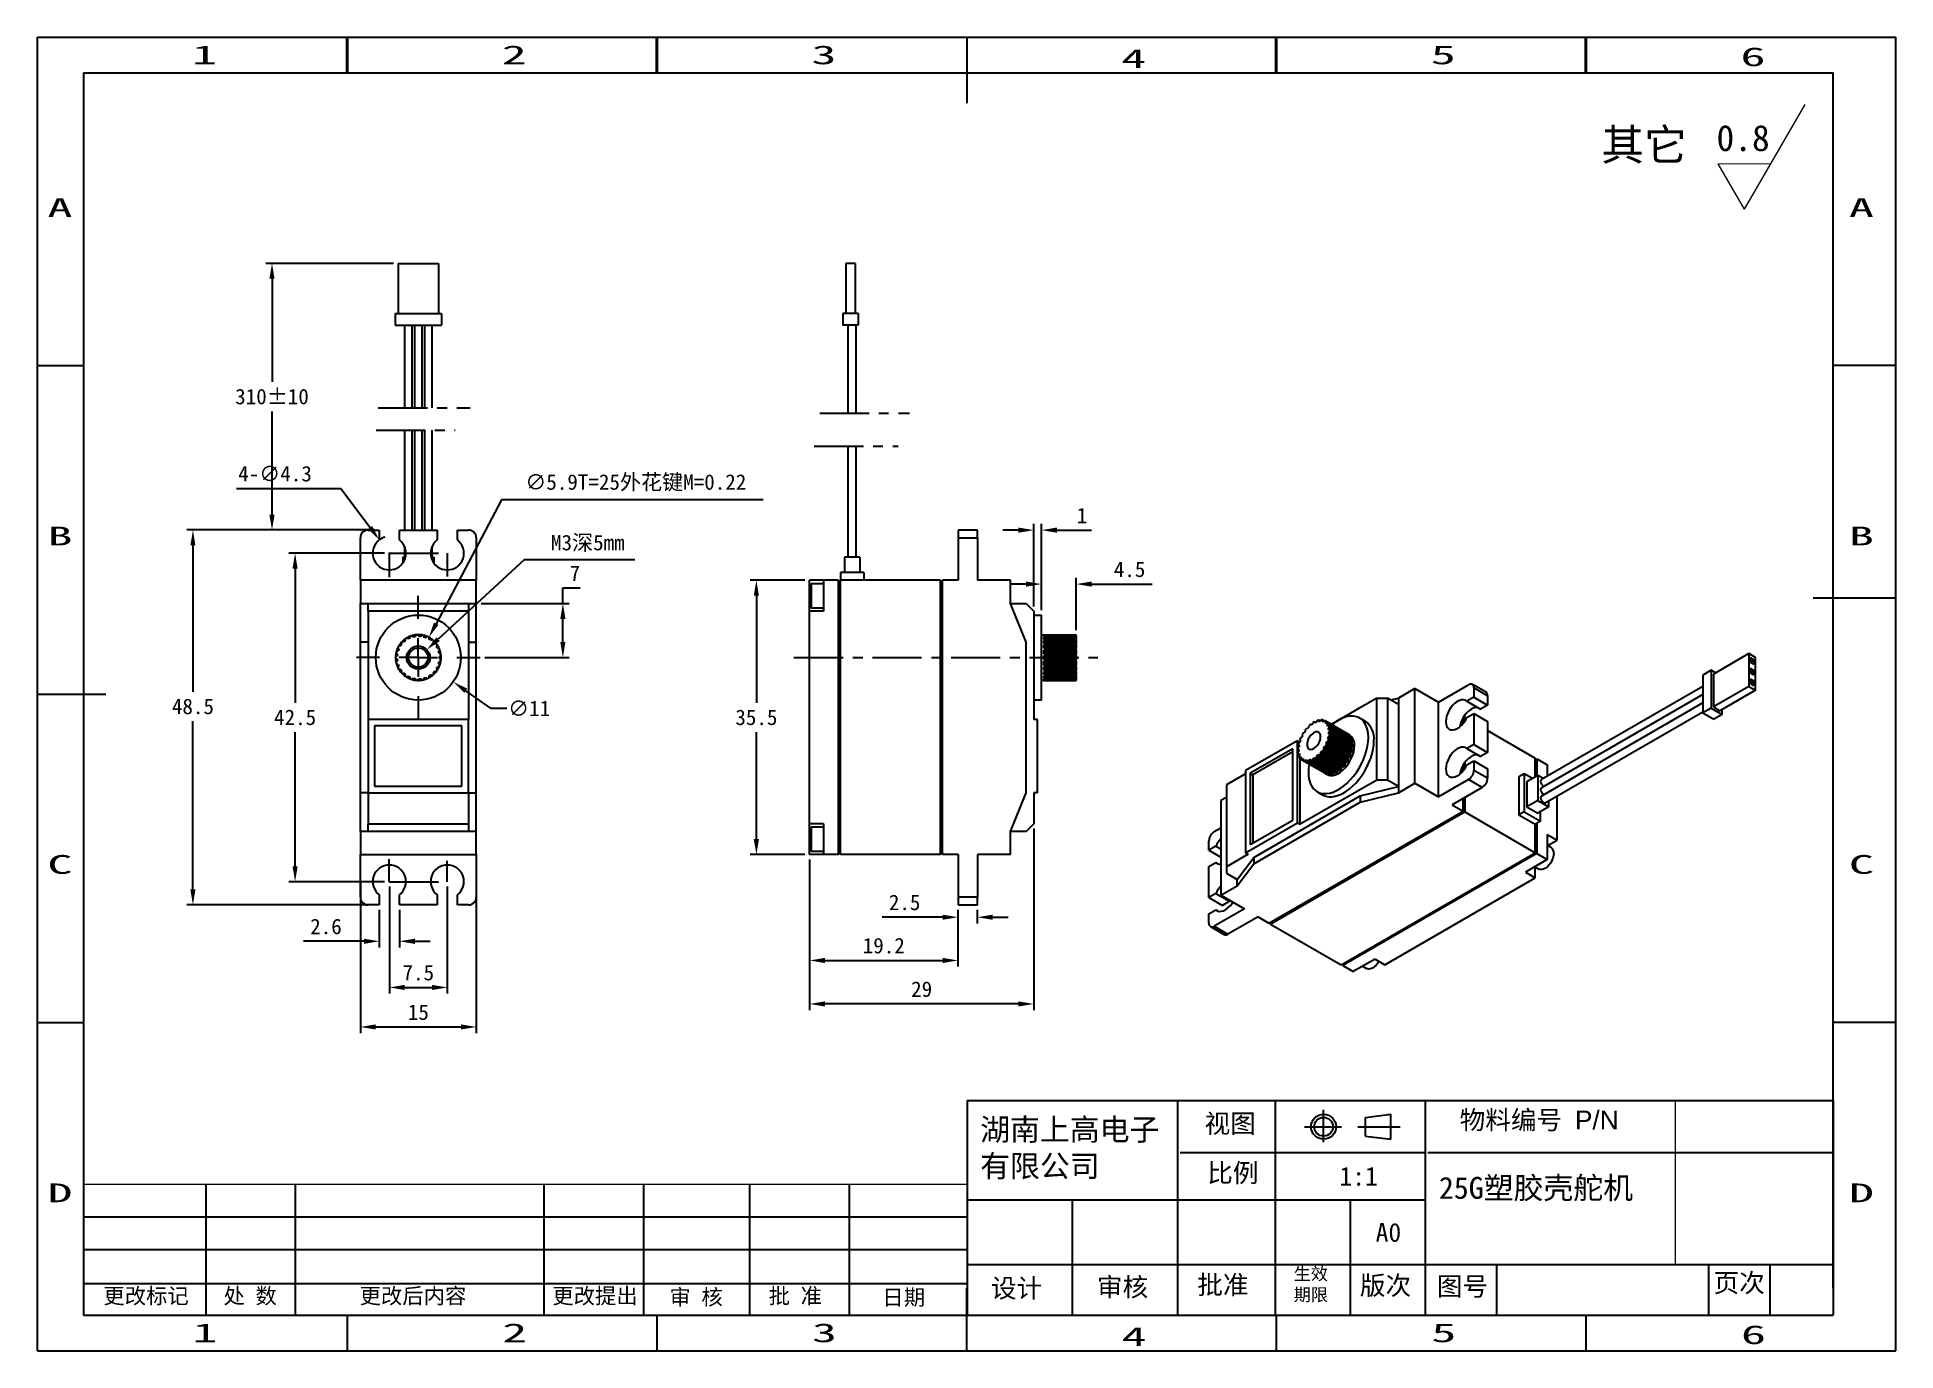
# Model space of a CAD drawing. Header units: millimetres. Extents: x 424 to 665, y 25 to 195.
import ezdxf
from ezdxf.enums import TextEntityAlignment as Align

# ---------------------------------------------------------------- set-up
doc = ezdxf.new("R2010")
doc.units = ezdxf.units.MM
doc.header["$PDSIZE"] = -1
doc.linetypes.add('ACAD_ISO04W100', pattern=[30.5, 24, -3, 0.5, -3])
doc.linetypes.add('CENTER', pattern=[10.16, 6.35, -1.27, 1.27, -1.27])
for name, color, linetype in [('中心线', 6, 'CENTER'), ('图框', 7, 'Continuous'), ('标注', 5, 'Continuous'), ('细实线', 5, 'Continuous')]:
    doc.layers.add(name, color=color, linetype=linetype)
doc.styles.add('style1', font='', dxfattribs={"height": 3.5})
doc.styles.get('style1').set_extended_font_data('FangSong_GB2312')
doc.dimstyles.new('副本 Standard', dxfattribs={"dimtxt": 2, "dimasz": 2, "dimexe": 0.8, "dimexo": 0.625, "dimgap": 0.9, "dimtad": 1, "dimtih": 1, "dimtoh": 1, "dimdsep": 46, "dimtxsty": 'Standard', "dimcen": 0.09, "dimclrd": 5, "dimclre": 5, "dimadec": 3, "dimazin": 2, "dimtfac": 1, "dimtdec": 4, "dimtofl": 0, "dimtmove": 0, "dimatfit": 3, "dimfxl": 0, "dimtolj": 1, "dimtzin": 0, "dimarcsym": 0})

msp = doc.modelspace()

# ---------------------------------------------------------------- texts
at = {"color": 5, "linetype": 'Continuous'}
for s, width, p, p2 in [('1', 3.99672, (444.183, 191.869), (447.421, 191.869)), ('2', 1.99836, (484.246, 191.869), (487.483, 191.869)), ('3', 1.99836, (524.308, 191.869), (527.545, 191.869)), ('4', 1.99836, (564.37, 191.378), (567.607, 191.378)), ('5', 1.99836, (604.432, 191.869), (607.669, 191.869)), ('6', 1.99836, (644.494, 191.623), (647.731, 191.623)), ('A', 1.99836, (425.477, 172.103), (428.714, 172.103)), ('A', 1.99836, (658.517, 172.103), (661.755, 172.103)), ('B', 1.99836, (425.477, 129.613), (428.714, 129.613)), ('B', 1.99836, (658.517, 129.613), (661.755, 129.613)), ('C', 1.99836, (425.477, 87.123), (428.714, 87.123)), ('C', 1.99836, (658.517, 87.123), (661.755, 87.123)), ('D', 1.99836, (425.477, 44.633), (428.714, 44.633)), ('D', 1.99836, (658.517, 44.633), (661.755, 44.633)), ('1', 3.99672, (444.246, 26.528), (447.483, 26.528)), ('2', 1.99836, (484.308, 26.528), (487.545, 26.528)), ('3', 1.99836, (524.37, 26.528), (527.607, 26.528)), ('5', 1.99836, (604.494, 26.528), (607.731, 26.528)), ('4', 1.99836, (564.432, 26.037), (567.669, 26.037)), ('6', 1.99836, (644.556, 26.282), (647.794, 26.282))]:
    msp.add_text(s, height=2.43, dxfattribs=dict(at, width=width)).set_placement(p, p2, align=Align.FIT)
at = {"insert": (626.495, 183.486), "char_height": 4.05, "width": 21.1725, "attachment_point": 1}
msp.add_mtext('{\\fSimSun|b0|i0|c134|p2;其它}', dxfattribs=at)
at = {"color": 0, "lineweight": 13, "attachment_point": 1, "style": 'style1'}
for s, insert, char_height, width in [('{\\fSimSun|b0|i0|c134|p2;视图}', (575.168, 56.045), 2.43, 12.97507), ('{\\fSimSun|b0|i0|c134|p54;物料编号 \\fArial Unicode MS|b0|i0|c0|p34;P/N}', (608.167, 56.499), 2.43, 22.47382), ('比例', (575.507, 49.655), 2.43, 12.97507), ('{\\fSimSun|b0|i0|c134|p2;\\H0.8x;生效\\P期限}', (586.701, 36.186), 2.025, 12.97507), ('更改标记', (432.714, 33.535), 2.025, 18.22758), ('处 数', (448.25, 33.535), 2.025, 18.22758), ('更改后内容', (465.86, 33.535), 2.025, 19.00001), ('更改提出', (490.79, 33.535), 2.025, 16.68272), ('审 核', (505.942, 33.381), 2.025, 12.97507), ('批 准', (518.772, 33.535), 2.025, 12.97507), ('{\\H1.2x;设计}', (547.535, 34.739), 2.025, 12.97507), ('{\\H1.2x;审核}', (561.243, 34.883), 2.025, 12.97507), ('{\\fSimSun|b0|i0|c134|p2;\\H1.2x;批准}', (574.227, 35.176), 2.025, 12.97507), ('{\\H1.2x;版次}', (595.261, 35.088), 2.025, 12.97507), ('{\\fSimSun|b0|i0|c134|p2;图号}', (605.222, 34.97), 2.43, 12.97507), ('{\\fSimSun|b0|i0|c134|p2;\\H1.2x; 页次}', (639.359, 35.429), 2.025, 12.97507), ('日期', (533.487, 33.346), 2.025, 12.97507)]:
    msp.add_mtext(s, dxfattribs=dict(at, insert=insert, char_height=char_height, width=width))
at = {"layer": '标注', "color": 0, "lineweight": 13, "attachment_point": 1}
for s, insert, char_height, width in [('{\\H1.25x;0.8}', (641.391, 184.008), 2.7, 20.9027), ('{\\fSimSun|b0|i0|c134|p2;湖南上高电子 有限公司}', (546.131, 55.464), 2.835, 25.32269), ('{\\fSimSun|b0|i0|c134|p2;1:1}', (592.613, 49.212), 2.43, 14.91289), ('{\\fSimSun|b0|i0|c134|p2;A0}', (597.3, 41.946), 2.43, 10.7352)]:
    msp.add_mtext(s, dxfattribs=dict(at, insert=insert, char_height=char_height, width=width))
at = {"layer": '细实线', "color": 3, "lineweight": 13, "insert": (605.48, 52.64), "char_height": 2.835, "width": 32.03133, "attachment_point": 1}
msp.add_mtext('{\\C0;\\P\\fSimSun|b0|i0|c134|p2;25G塑胶壳舵机}', dxfattribs=at)

# ---------------------------------------------------------------- blocks, each defined once
blk = doc.blocks.new('SW_CENTERMARKSYMBOL_0')
at = {"layer": '图框', "color": 0}
for p, q in [((0, 5), (0, 8)), ((0, 0), (0, 2.5)), ((-5, 0), (-8, 0)), ((0, 0), (-2.5, 0)), ((0, 0), (0, -2.5)), ((0, 0), (2.5, 0)), ((5, 0), (8, 0)), ((0, -5), (0, -8))]:
    blk.add_line(p, q, dxfattribs=at)
blk = doc.blocks.new('*D60')
at = {"layer": 'Defpoints', "color": 0}
for p in [(469.71, 128.61), (457.52, 86.11), (469.71, 86.11)]:
    blk.add_point(p, dxfattribs=at)
at = {"layer": '标注', "color": 5, "lineweight": -2}
for p, q in [((469.08, 128.61), (456.72, 128.61)), ((457.52, 126.61), (457.52, 109.26)), ((457.52, 88.11), (457.52, 105.46)), ((469.08, 86.11), (456.72, 86.11))]:
    blk.add_line(p, q, dxfattribs=at)
at = {"layer": '标注', "color": 5}
for points in [[(457.18, 126.61), (457.85, 126.61), (457.52, 128.61)], [(457.18, 88.11), (457.85, 88.11), (457.52, 86.11)]]:
    blk.add_solid(points, dxfattribs=at)
at = {"layer": '标注', "color": 0, "insert": (457.52, 107.36), "char_height": 2, "attachment_point": 5}
blk.add_mtext('\\A1;42.5', dxfattribs=at)
blk = doc.blocks.new('*D61')
at = {"layer": 'Defpoints', "color": 0}
for p in [(468.41, 131.61), (444.3, 83.11), (468.41, 83.11)]:
    blk.add_point(p, dxfattribs=at)
at = {"layer": '标注', "color": 5, "lineweight": -2}
for p, q in [((467.78, 131.61), (443.5, 131.61)), ((444.3, 129.61), (444.3, 110.67)), ((444.3, 85.11), (444.3, 106.87)), ((467.78, 83.11), (443.5, 83.11))]:
    blk.add_line(p, q, dxfattribs=at)
at = {"layer": '标注', "color": 5}
for points in [[(443.97, 129.61), (444.63, 129.61), (444.3, 131.61)], [(443.97, 85.11), (444.63, 85.11), (444.3, 83.11)]]:
    blk.add_solid(points, dxfattribs=at)
at = {"layer": '标注', "color": 0, "insert": (444.3, 108.77), "char_height": 2, "attachment_point": 5}
blk.add_mtext('\\A1;48.5', dxfattribs=at)
blk = doc.blocks.new('*D62')
at = {"layer": 'Defpoints', "color": 0}
for p in [(469.71, 86.11), (477.21, 86.11), (477.21, 72.43)]:
    blk.add_point(p, dxfattribs=at)
at = {"layer": '标注', "color": 5, "lineweight": -2}
for p, q in [((469.71, 85.48), (469.71, 71.63)), ((477.21, 85.48), (477.21, 71.63)), ((471.71, 72.43), (475.21, 72.43))]:
    blk.add_line(p, q, dxfattribs=at)
at = {"layer": '标注', "color": 5}
for points in [[(471.71, 72.76), (471.71, 72.09), (469.71, 72.43)], [(475.21, 72.76), (475.21, 72.09), (477.21, 72.43)]]:
    blk.add_solid(points, dxfattribs=at)
at = {"layer": '标注', "color": 0, "insert": (473.46, 74.33), "char_height": 2, "attachment_point": 5}
blk.add_mtext('\\A1;7.5', dxfattribs=at)
blk = doc.blocks.new('*D63')
at = {"layer": 'Defpoints', "color": 0}
for p in [(465.96, 86.86), (480.96, 86.86), (480.96, 67.31)]:
    blk.add_point(p, dxfattribs=at)
at = {"layer": '标注', "color": 5, "lineweight": -2}
for p, q in [((465.96, 86.23), (465.96, 66.51)), ((480.96, 86.23), (480.96, 66.51)), ((467.96, 67.31), (478.96, 67.31))]:
    blk.add_line(p, q, dxfattribs=at)
at = {"layer": '标注', "color": 5}
for points in [[(467.96, 67.65), (467.96, 66.98), (465.96, 67.31)], [(478.96, 67.65), (478.96, 66.98), (480.96, 67.31)]]:
    blk.add_solid(points, dxfattribs=at)
at = {"layer": '标注', "color": 0, "insert": (473.46, 69.21), "char_height": 2, "attachment_point": 5}
blk.add_mtext('\\A1;15', dxfattribs=at)
blk = doc.blocks.new('*D64')
at = {"layer": 'Defpoints', "color": 0}
for p in [(468.41, 83.11), (471.01, 83.11), (468.41, 78.4)]:
    blk.add_point(p, dxfattribs=at)
at = {"layer": '标注', "color": 5, "lineweight": -2}
for p, q in [((468.41, 82.48), (468.41, 77.6)), ((471.01, 82.48), (471.01, 77.6)), ((466.41, 78.4), (458.61, 78.4)), ((473.01, 78.4), (475.01, 78.4))]:
    blk.add_line(p, q, dxfattribs=at)
at = {"layer": '标注', "color": 5}
for points in [[(466.41, 78.73), (466.41, 78.06), (468.41, 78.4)], [(473.01, 78.73), (473.01, 78.06), (471.01, 78.4)]]:
    blk.add_solid(points, dxfattribs=at)
at = {"layer": '标注', "color": 0, "insert": (461.51, 80.3), "char_height": 2, "attachment_point": 5}
blk.add_mtext('\\A1;2.6', dxfattribs=at)
blk = doc.blocks.new('*D65')
at = {"layer": 'Defpoints', "color": 0}
for p in [(480.96, 122.11), (492.16, 122.11), (481.46, 115.11)]:
    blk.add_point(p, dxfattribs=at)
at = {"layer": '标注', "color": 5, "lineweight": -2}
for p, q in [((492.16, 122.11), (492.16, 124.11)), ((492.16, 124.11), (494.39, 124.11)), ((481.58, 122.11), (492.96, 122.11)), ((492.16, 117.11), (492.16, 120.11)), ((482.08, 115.11), (492.96, 115.11))]:
    blk.add_line(p, q, dxfattribs=at)
at = {"layer": '标注', "color": 5}
for points in [[(491.82, 120.11), (492.49, 120.11), (492.16, 122.11)], [(491.82, 117.11), (492.49, 117.11), (492.16, 115.11)]]:
    blk.add_solid(points, dxfattribs=at)
at = {"layer": '标注', "color": 0, "insert": (493.72, 126.01), "char_height": 2, "attachment_point": 5}
blk.add_mtext('\\A1;7', dxfattribs=at)
blk = doc.blocks.new('*D66')
at = {"layer": 'Defpoints', "color": 0}
for p in [(524.07, 125.11), (517.19, 89.61), (524.07, 89.61)]:
    blk.add_point(p, dxfattribs=at)
at = {"layer": '标注', "color": 5, "lineweight": -2}
for p, q in [((523.45, 125.11), (516.39, 125.11)), ((517.19, 123.11), (517.19, 109.26)), ((517.19, 91.61), (517.19, 105.46)), ((523.45, 89.61), (516.39, 89.61))]:
    blk.add_line(p, q, dxfattribs=at)
at = {"layer": '标注', "color": 5}
for points in [[(516.85, 123.11), (517.52, 123.11), (517.19, 125.11)], [(516.85, 91.61), (517.52, 91.61), (517.19, 89.61)]]:
    blk.add_solid(points, dxfattribs=at)
at = {"layer": '标注', "color": 0, "insert": (517.19, 107.36), "char_height": 2, "attachment_point": 5}
blk.add_mtext('\\A1;35.5', dxfattribs=at)
blk = doc.blocks.new('*D67')
at = {"layer": 'Defpoints', "color": 0}
for p in [(524.07, 89.61), (543.27, 83.11), (543.27, 75.92)]:
    blk.add_point(p, dxfattribs=at)
at = {"layer": '标注', "color": 5, "lineweight": -2}
for p, q in [((524.07, 88.98), (524.07, 75.12)), ((543.27, 82.48), (543.27, 75.12)), ((526.07, 75.92), (541.27, 75.92))]:
    blk.add_line(p, q, dxfattribs=at)
at = {"layer": '标注', "color": 5}
for points in [[(526.07, 76.25), (526.07, 75.58), (524.07, 75.92)], [(541.27, 76.25), (541.27, 75.58), (543.27, 75.92)]]:
    blk.add_solid(points, dxfattribs=at)
at = {"layer": '标注', "color": 0, "insert": (533.67, 77.82), "char_height": 2, "attachment_point": 5}
blk.add_mtext('\\A1;19.2', dxfattribs=at)
blk = doc.blocks.new('*D68')
at = {"layer": 'Defpoints', "color": 0}
for p in [(553.07, 93.61), (524.07, 89.61), (524.07, 70.29)]:
    blk.add_point(p, dxfattribs=at)
at = {"layer": '标注', "color": 5, "lineweight": -2}
for p, q in [((553.07, 92.98), (553.07, 69.49)), ((524.07, 88.98), (524.07, 69.49)), ((551.07, 70.29), (526.07, 70.29))]:
    blk.add_line(p, q, dxfattribs=at)
at = {"layer": '标注', "color": 5}
for points in [[(526.07, 70.62), (526.07, 69.96), (524.07, 70.29)], [(551.07, 70.62), (551.07, 69.96), (553.07, 70.29)]]:
    blk.add_solid(points, dxfattribs=at)
at = {"layer": '标注', "color": 0, "insert": (538.57, 72.19), "char_height": 2, "attachment_point": 5}
blk.add_mtext('\\A1;29', dxfattribs=at)
blk = doc.blocks.new('*D69')
at = {"layer": 'Defpoints', "color": 0}
for p in [(554.07, 131.59), (553.07, 121.11), (554.07, 120.61)]:
    blk.add_point(p, dxfattribs=at)
at = {"layer": '标注', "color": 5, "lineweight": -2}
for p, q in [((553.07, 121.73), (553.07, 132.39)), ((554.07, 121.23), (554.07, 132.39)), ((551.07, 131.59), (549.07, 131.59)), ((556.07, 131.59), (560.54, 131.59))]:
    blk.add_line(p, q, dxfattribs=at)
at = {"layer": '标注', "color": 5}
for points in [[(551.07, 131.93), (551.07, 131.26), (553.07, 131.59)], [(556.07, 131.93), (556.07, 131.26), (554.07, 131.59)]]:
    blk.add_solid(points, dxfattribs=at)
at = {"layer": '标注', "color": 0, "insert": (559.31, 133.49), "char_height": 2, "attachment_point": 5}
blk.add_mtext('\\A1;1', dxfattribs=at)
blk = doc.blocks.new('*D70')
at = {"layer": 'Defpoints', "color": 0}
for p in [(558.57, 124.61), (554.07, 120.61), (558.57, 118.04)]:
    blk.add_point(p, dxfattribs=at)
at = {"layer": '标注', "color": 5, "lineweight": -2}
for p, q in [((554.07, 121.23), (554.07, 125.41)), ((558.57, 118.67), (558.57, 125.41)), ((552.07, 124.61), (550.07, 124.61)), ((560.57, 124.61), (568.37, 124.61))]:
    blk.add_line(p, q, dxfattribs=at)
at = {"layer": '标注', "color": 5}
for points in [[(552.07, 124.95), (552.07, 124.28), (554.07, 124.61)], [(560.57, 124.95), (560.57, 124.28), (558.57, 124.61)]]:
    blk.add_solid(points, dxfattribs=at)
at = {"layer": '标注', "color": 0, "insert": (565.47, 126.51), "char_height": 2, "attachment_point": 5}
blk.add_mtext('\\A1;4.5', dxfattribs=at)
blk = doc.blocks.new('*D71')
at = {"layer": 'Defpoints', "color": 0}
for p in [(470.86, 166.11), (454.53, 131.61), (468.41, 131.61)]:
    blk.add_point(p, dxfattribs=at)
at = {"layer": '标注', "color": 5, "lineweight": -2}
for p, q in [((470.23, 166.11), (453.73, 166.11)), ((454.53, 164.11), (454.53, 150.76)), ((454.53, 133.61), (454.53, 146.96)), ((467.78, 131.61), (453.73, 131.61))]:
    blk.add_line(p, q, dxfattribs=at)
at = {"layer": '标注', "color": 5}
for points in [[(454.19, 164.11), (454.86, 164.11), (454.53, 166.11)], [(454.19, 133.61), (454.86, 133.61), (454.53, 131.61)]]:
    blk.add_solid(points, dxfattribs=at)
at = {"layer": '标注', "color": 0, "insert": (454.53, 148.86), "char_height": 2, "attachment_point": 5}
blk.add_mtext('\\A1;310%%P10', dxfattribs=at)
blk = doc.blocks.new('*D72')
at = {"layer": 'Defpoints', "color": 0}
for p in [(468.42, 130.33), (470.99, 126.89)]:
    blk.add_point(p, dxfattribs=at)
at = {"layer": '标注', "color": 5, "lineweight": -2}
for p, q in [((449.92, 136.98), (463.44, 136.98)), ((463.44, 136.98), (467.22, 131.93)), ((469.62, 128.61), (469.8, 128.61)), ((469.71, 128.52), (469.71, 128.7))]:
    blk.add_line(p, q, dxfattribs=at)
blk.add_arc((469.71, 128.61), 2.15, 105.4729, 127.2037, dxfattribs=at)
at = {"layer": '标注', "color": 5}
blk.add_solid([(467.49, 132.13), (466.95, 131.73), (468.42, 130.33)], dxfattribs=at)
at = {"layer": '标注', "color": 0, "insert": (454.92, 138.88), "char_height": 2, "attachment_point": 5}
blk.add_mtext('\\A1;4-∅4.3', dxfattribs=at)
blk = doc.blocks.new('*D73')
at = {"layer": 'Defpoints', "color": 0}
for p in [(474.83, 117.72), (472.08, 112.5)]:
    blk.add_point(p, dxfattribs=at)
at = {"layer": '标注', "color": 5, "lineweight": -2}
for p, q in [((484.23, 135.5), (475.77, 119.48)), ((518.05, 135.5), (484.23, 135.5)), ((473.37, 115.11), (473.55, 115.11)), ((473.46, 115.02), (473.46, 115.2))]:
    blk.add_line(p, q, dxfattribs=at)
at = {"layer": '标注', "color": 5}
blk.add_solid([(475.47, 119.64), (476.06, 119.33), (474.83, 117.72)], dxfattribs=at)
at = {"layer": '标注', "color": 0, "insert": (501.59, 137.7), "char_height": 2, "attachment_point": 5}
blk.add_mtext('\\A1;∅5.9T=25{\\fSimSun|b0|i0|c134|p2;外花键}M=0.22', dxfattribs=at)
blk = doc.blocks.new('*D74')
at = {"layer": 'Defpoints', "color": 0}
for p in [(474.56, 116.12), (472.35, 114.09)]:
    blk.add_point(p, dxfattribs=at)
at = {"layer": '标注', "color": 5, "lineweight": -2}
for p, q in [((487.15, 127.75), (476.03, 117.48)), ((501.48, 127.75), (487.15, 127.75)), ((473.37, 115.11), (473.55, 115.11)), ((473.46, 115.02), (473.46, 115.2))]:
    blk.add_line(p, q, dxfattribs=at)
at = {"layer": '标注', "color": 5}
blk.add_solid([(475.8, 117.73), (476.25, 117.24), (474.56, 116.12)], dxfattribs=at)
at = {"layer": '标注', "color": 0, "insert": (495.39, 129.88), "char_height": 2, "attachment_point": 5}
blk.add_mtext('\\A1;M3{\\fSimSun|b0|i0|c134|p2;深}5mm', dxfattribs=at)
blk = doc.blocks.new('*D75')
at = {"layer": 'Defpoints', "color": 0}
for p in [(543.27, 83.11), (545.77, 83.11), (543.27, 81.51)]:
    blk.add_point(p, dxfattribs=at)
at = {"layer": '标注', "color": 5, "lineweight": -2}
for p, q in [((543.27, 82.48), (543.27, 80.71)), ((545.77, 82.48), (545.77, 80.71)), ((541.27, 81.51), (533.47, 81.51)), ((547.77, 81.51), (549.77, 81.51))]:
    blk.add_line(p, q, dxfattribs=at)
at = {"layer": '标注', "color": 5}
for points in [[(541.27, 81.84), (541.27, 81.18), (543.27, 81.51)], [(547.77, 81.84), (547.77, 81.18), (545.77, 81.51)]]:
    blk.add_solid(points, dxfattribs=at)
at = {"layer": '标注', "color": 0, "insert": (536.37, 83.41), "char_height": 2, "attachment_point": 5}
blk.add_mtext('\\A1;2.5', dxfattribs=at)
blk = doc.blocks.new('*D76')
at = {"layer": 'Defpoints', "color": 0}
for p in [(468.95, 118.25), (477.97, 111.96)]:
    blk.add_point(p, dxfattribs=at)
at = {"layer": '标注', "color": 5, "lineweight": -2}
for p, q in [((473.37, 115.11), (473.55, 115.11)), ((473.46, 115.02), (473.46, 115.2)), ((482.89, 108.53), (479.61, 110.82)), ((484.89, 108.53), (482.89, 108.53))]:
    blk.add_line(p, q, dxfattribs=at)
at = {"layer": '标注', "color": 5}
blk.add_solid([(479.8, 111.09), (479.42, 110.54), (477.97, 111.96)], dxfattribs=at)
at = {"layer": '标注', "color": 0, "insert": (487.79, 108.53), "char_height": 2, "attachment_point": 5}
blk.add_mtext('\\A1;∅11', dxfattribs=at)

# ---------------------------------------------------------------- dimensions: what is measured, and where the dimension line sits
at = {"layer": '标注', "color": 0}
dim = msp.add_linear_dim(base=(454.528, 131.607), p1=(470.857, 166.107), p2=(468.407, 131.607), angle=90, text='310%%P10', dimstyle='副本 Standard', dxfattribs=at)
dim.commit()
dim.dimension.update_dxf_attribs({"geometry": '*D71', "text_midpoint": (454.528, 148.857)})
for p1, p2, text, picture, middle in [((470.995, 126.886), (468.419, 130.329), '4-<>', '*D72', (454.919, 136.983)), ((472.079, 112.499), (474.835, 117.716), '<>T=25{\\fSimSun|b0|i0|c134|p2;外花键}M=0.22', '*D73', (501.589, 135.503)), ((472.355, 114.09), (474.559, 116.125), 'M3{\\fSimSun|b0|i0|c134|p2;深}5mm', '*D74', (495.386, 127.748))]:
    dim = msp.add_diameter_dim_2p(p1=p1, p2=p2, text=text, dimstyle='副本 Standard', dxfattribs=at)
    dim.commit()
    dim.dimension.update_dxf_attribs({"geometry": picture, "text_midpoint": middle, "dimtype": 163})
for base, p1, p2, picture, middle in [((554.073, 131.593), (553.073, 121.107), (554.073, 120.607), '*D69', (559.306, 131.593)), ((558.573, 124.614), (554.073, 120.607), (558.573, 118.041), '*D70', (565.473, 124.614)), ((524.073, 70.291), (553.073, 93.607), (524.073, 89.607), '*D68', (538.573, 70.291)), ((480.957, 67.314), (465.957, 86.857), (480.957, 86.857), '*D63', (473.457, 67.314)), ((477.207, 72.428), (469.707, 86.107), (477.207, 86.107), '*D62', (473.457, 72.428))]:
    dim = msp.add_linear_dim(base=base, p1=p1, p2=p2, dimstyle='副本 Standard', dxfattribs=at)
    dim.commit()
    dim.dimension.update_dxf_attribs({"geometry": picture, "text_midpoint": middle, "dimtype": 160})
for base, p1, p2, picture, middle in [((444.3, 83.107), (468.407, 131.607), (468.407, 83.107), '*D61', (444.3, 108.768)), ((457.517, 86.107), (469.707, 128.607), (469.707, 86.107), '*D60', (457.517, 107.357)), ((517.186, 89.607), (524.073, 125.107), (524.073, 89.607), '*D66', (517.186, 107.357))]:
    dim = msp.add_linear_dim(base=base, p1=p1, p2=p2, angle=90, dimstyle='副本 Standard', dxfattribs=at)
    dim.commit()
    dim.dimension.update_dxf_attribs({"geometry": picture, "text_midpoint": middle, "dimtype": 160})
dim = msp.add_linear_dim(base=(492.157, 122.107), p1=(481.457, 115.107), p2=(480.957, 122.107), angle=90, dimstyle='副本 Standard', dxfattribs=at)
dim.commit()
dim.dimension.update_dxf_attribs({"geometry": '*D65', "text_midpoint": (493.723, 126.007)})
dim = msp.add_diameter_dim_2p(p1=(468.947, 118.255), p2=(477.967, 111.96), dimstyle='副本 Standard', dxfattribs=at)
dim.commit()
dim.dimension.update_dxf_attribs({"geometry": '*D76', "text_midpoint": (487.788, 108.526)})
for base, p1, p2, picture, middle in [((543.273, 75.916), (524.073, 89.607), (543.273, 83.107), '*D67', (533.673, 77.816)), ((543.273, 81.509), (545.773, 83.107), (543.273, 83.107), '*D75', (536.373, 83.409)), ((468.407, 78.396), (471.007, 83.107), (468.407, 83.107), '*D64', (461.507, 80.296))]:
    dim = msp.add_linear_dim(base=base, p1=p1, p2=p2, dimstyle='副本 Standard', dxfattribs=at)
    dim.commit()
    dim.dimension.update_dxf_attribs({"geometry": picture, "text_midpoint": middle})

# ---------------------------------------------------------------- linework, layer by layer
at = {"color": 5, "linetype": 'Continuous'}
for p, q in [((424.214, 25.411), (424.214, 195.371)), ((424.214, 195.371), (664.587, 195.371)), ((464.215, 190.752), (464.215, 195.371)), ((464.277, 195.371), (464.277, 190.752)), ((504.277, 190.752), (504.277, 195.371)), ((504.339, 195.371), (504.339, 190.752)), ((544.401, 195.371), (544.401, 186.837)), ((584.401, 190.752), (584.401, 195.371)), ((584.463, 195.371), (584.463, 190.752)), ((624.463, 190.752), (624.463, 195.371)), ((624.525, 195.371), (624.525, 190.752)), ((664.587, 25.411), (664.587, 195.371)), ((424.152, 190.752), (424.214, 190.752)), ((424.214, 152.881), (430.143, 152.881)), ((664.587, 152.881), (656.494, 152.881)), ((664.587, 122.771), (653.913, 122.771)), ((424.214, 110.391), (433.02, 110.391)), ((424.214, 67.901), (430.143, 67.901)), ((664.587, 67.901), (656.494, 67.901)), ((544.463, 57.784), (579.255, 57.784)), ((571.657, 57.784), (571.657, 30.031)), ((579.255, 57.784), (656.494, 57.784)), ((584.282, 57.784), (584.282, 30.031)), ((603.706, 57.784), (603.706, 52.566)), ((603.706, 52.928), (603.706, 43.384)), ((571.999, 51.071), (603.706, 51.071)), ((604.049, 51.071), (656.494, 51.071)), ((445.95, 46.958), (445.95, 30.031)), ((457.532, 46.958), (457.532, 30.031)), ((489.697, 46.958), (489.697, 30.031)), ((502.575, 46.958), (502.575, 30.031)), ((516.318, 46.958), (516.318, 30.031)), ((529.196, 46.958), (529.196, 30.031)), ((544.463, 44.961), (603.706, 44.961)), ((558.06, 44.961), (558.06, 30.031)), ((593.994, 44.961), (593.994, 30.031)), ((603.706, 43.384), (603.706, 30.031)), ((430.042, 42.759), (544.363, 42.759)), ((430.042, 38.516), (544.363, 38.516)), ((544.463, 36.601), (656.494, 36.601)), ((612.91, 36.601), (612.91, 30.031)), ((640.356, 36.601), (640.356, 30.031)), ((648.29, 36.601), (648.29, 30.031)), ((430.143, 34.119), (544.363, 34.119)), ((544.401, 25.411), (544.401, 33.504)), ((464.277, 25.411), (464.277, 30.031)), ((504.339, 25.411), (504.339, 30.031)), ((584.463, 25.411), (584.463, 30.031)), ((624.525, 25.411), (624.525, 30.031)), ((424.214, 25.411), (664.587, 25.411))]:
    msp.add_line(p, q, dxfattribs=at)
at = {"color": 7, "linetype": 'Continuous'}
for p, q in [((430.143, 190.752), (430.143, 30.031)), ((430.143, 190.752), (656.494, 190.752)), ((656.494, 33.504), (656.494, 190.752)), ((544.463, 57.784), (544.463, 30.031)), ((656.494, 57.784), (656.494, 30.031)), ((656.494, 57.784), (656.494, 30.031)), ((595.991, 55.62), (599.242, 56.017)), ((595.991, 55.62), (599.242, 56.017)), ((595.991, 53.192), (595.991, 55.62)), ((599.242, 52.787), (599.242, 56.017)), ((595.991, 53.192), (599.242, 52.787)), ((430.143, 30.031), (656.494, 30.031))]:
    msp.add_line(p, q, dxfattribs=at)
at = {"color": 7, "linetype": 'Continuous', "lineweight": 25}
for p, q in [((470.857, 166.107), (470.857, 159.607)), ((470.857, 166.107), (476.057, 166.107)), ((476.057, 166.107), (476.057, 159.607)), ((529.973, 166.107), (528.773, 166.107)), ((528.773, 166.107), (528.773, 159.607)), ((529.973, 166.107), (529.973, 159.607)), ((470.457, 159.607), (470.457, 158.107)), ((470.457, 159.607), (476.457, 159.607)), ((476.457, 159.607), (476.457, 158.107)), ((530.373, 159.607), (528.373, 159.607)), ((528.373, 159.607), (528.373, 158.107)), ((530.373, 159.607), (530.373, 158.107)), ((470.457, 158.107), (476.457, 158.107)), ((471.657, 158.107), (471.657, 147.436)), ((472.657, 147.436), (472.657, 158.107)), ((472.957, 158.107), (472.957, 147.436)), ((473.957, 147.436), (473.957, 158.107)), ((474.257, 158.107), (474.257, 147.436)), ((475.257, 147.436), (475.257, 158.107)), ((530.373, 158.107), (528.373, 158.107)), ((529.073, 146.704), (529.073, 158.107)), ((530.073, 158.107), (530.073, 146.704)), ((471.657, 144.509), (471.657, 131.607)), ((472.657, 131.607), (472.657, 144.509)), ((472.957, 144.509), (472.957, 131.607)), ((473.957, 131.607), (473.957, 144.509)), ((474.257, 144.509), (474.257, 131.607)), ((475.257, 131.607), (475.257, 144.509)), ((529.073, 128.107), (529.073, 142.459)), ((530.073, 142.459), (530.073, 128.107)), ((465.957, 125.107), (465.957, 130.607)), ((466.957, 131.607), (468.407, 131.607)), ((468.407, 131.607), (468.407, 130.32)), ((471.007, 131.607), (475.907, 131.607)), ((471.007, 130.32), (471.007, 131.607)), ((475.907, 131.607), (475.907, 130.32)), ((478.507, 130.32), (478.507, 131.607)), ((478.507, 131.607), (479.957, 131.607)), ((480.957, 130.607), (480.957, 125.107)), ((545.773, 131.607), (543.273, 131.607)), ((543.273, 131.607), (543.273, 130.607)), ((543.273, 130.607), (545.773, 130.607)), ((543.273, 130.607), (543.273, 125.107)), ((545.773, 130.607), (545.773, 131.607)), ((545.773, 130.607), (545.773, 125.107)), ((471.457, 128.107), (471.457, 127.358)), ((471.457, 128.107), (471.798, 128.107)), ((471.657, 129.513), (471.657, 128.107)), ((475.116, 128.107), (475.457, 128.107)), ((475.257, 128.107), (475.257, 129.513)), ((475.457, 128.107), (475.457, 127.358)), ((528.573, 128.107), (528.573, 126.107)), ((530.573, 128.107), (528.573, 128.107)), ((530.573, 128.107), (530.573, 126.107)), ((480.957, 125.107), (465.957, 125.107)), ((465.957, 125.107), (465.957, 122.107)), ((480.957, 122.107), (480.957, 125.107)), ((525.873, 125.107), (524.073, 125.107)), ((524.073, 123.107), (524.073, 125.107)), ((525.873, 125.107), (525.873, 121.107)), ((527.773, 125.107), (525.873, 125.107)), ((527.773, 125.107), (527.773, 89.607)), ((528.073, 124.807), (527.773, 125.107)), ((531.073, 126.107), (528.073, 126.107)), ((528.073, 126.107), (528.073, 125.107)), ((528.073, 89.607), (528.073, 125.107)), ((540.973, 125.107), (528.073, 125.107)), ((531.073, 126.107), (531.073, 125.107)), ((540.973, 125.107), (540.973, 89.607)), ((541.273, 124.807), (540.973, 125.107)), ((543.273, 125.107), (541.273, 125.107)), ((541.273, 89.607), (541.273, 125.107)), ((550.073, 125.107), (545.773, 125.107)), ((550.073, 122.107), (550.073, 125.107)), ((524.073, 121.107), (524.073, 123.107)), ((524.273, 124.707), (525.873, 124.707)), ((524.273, 124.707), (524.273, 121.507)), ((465.957, 122.107), (466.957, 122.107)), ((465.957, 117.107), (465.957, 122.107)), ((466.957, 122.107), (479.957, 122.107)), ((466.957, 121.107), (466.957, 122.107)), ((479.957, 121.107), (466.957, 121.107)), ((466.957, 121.107), (466.957, 107.107)), ((479.957, 122.107), (479.957, 121.107)), ((479.957, 122.107), (480.957, 122.107)), ((479.957, 121.107), (479.957, 107.107)), ((480.957, 117.107), (480.957, 122.107)), ((525.873, 121.107), (524.073, 121.107)), ((524.073, 93.607), (524.073, 121.107)), ((525.873, 121.507), (524.273, 121.507)), ((552.073, 117.107), (550.073, 122.107)), ((550.073, 122.107), (552.073, 122.107)), ((552.073, 122.107), (553.073, 121.107)), ((553.073, 121.107), (553.073, 107.107)), ((553.073, 120.607), (554.073, 120.607)), ((554.073, 109.607), (554.073, 120.607)), ((472.41, 117.65), (472.432, 117.873)), ((472.66, 117.948), (472.809, 117.78)), ((473.075, 117.831), (473.152, 118.041)), ((473.392, 118.057), (473.494, 117.857)), ((473.764, 117.84), (473.891, 118.025)), ((474.127, 117.98), (474.177, 117.761)), ((474.434, 117.678), (474.603, 117.825)), ((554.073, 118.057), (554.373, 118.057)), ((554.373, 118.025), (554.373, 118.057)), ((554.373, 118.057), (558.573, 118.057)), ((554.373, 118.025), (558.573, 118.025)), ((554.373, 117.825), (554.373, 117.98)), ((554.373, 117.98), (558.573, 117.98)), ((554.373, 117.825), (558.573, 117.825)), ((558.573, 118.057), (558.573, 118.025)), ((558.573, 117.98), (558.573, 118.025)), ((558.573, 117.98), (558.573, 117.825)), ((558.573, 117.723), (558.573, 117.825)), ((466.957, 117.107), (465.957, 117.107)), ((465.957, 97.607), (465.957, 117.107)), ((470.749, 115.586), (470.572, 115.724)), ((470.632, 115.957), (470.853, 115.993)), ((470.953, 116.244), (470.816, 116.422)), ((470.932, 116.632), (471.155, 116.612)), ((471.314, 116.831), (471.226, 117.038)), ((471.39, 117.212), (471.602, 117.137)), ((471.81, 117.31), (471.776, 117.532)), ((471.979, 117.66), (472.165, 117.535)), ((474.82, 117.723), (474.814, 117.499)), ((475.043, 117.354), (475.243, 117.455)), ((475.428, 117.302), (475.366, 117.086)), ((475.552, 116.889), (475.771, 116.937)), ((475.912, 116.743), (475.799, 116.549)), ((475.929, 116.312), (476.153, 116.304)), ((476.242, 116.081), (476.084, 115.921)), ((476.151, 115.659), (476.366, 115.596)), ((479.957, 117.107), (480.957, 117.107)), ((480.957, 97.607), (480.957, 117.107)), ((552.073, 97.607), (552.073, 117.107)), ((554.373, 117.455), (554.373, 117.723)), ((554.373, 117.723), (558.573, 117.723)), ((554.373, 117.499), (558.573, 117.499)), ((554.373, 117.455), (558.573, 117.455)), ((554.373, 116.937), (554.373, 117.302)), ((554.373, 117.302), (558.573, 117.302)), ((554.373, 117.086), (558.573, 117.086)), ((554.373, 116.937), (558.573, 116.937)), ((554.373, 116.304), (554.373, 116.743)), ((554.373, 116.743), (558.573, 116.743)), ((554.373, 116.549), (558.573, 116.549)), ((554.373, 116.312), (558.573, 116.312)), ((554.373, 116.304), (558.573, 116.304)), ((554.373, 115.596), (554.373, 116.081)), ((554.373, 116.081), (558.573, 116.081)), ((554.373, 115.921), (558.573, 115.921)), ((554.373, 115.659), (558.573, 115.659)), ((554.373, 115.596), (558.573, 115.596)), ((558.573, 117.723), (558.573, 117.499)), ((558.573, 117.499), (558.573, 117.455)), ((558.573, 117.302), (558.573, 117.455)), ((558.573, 117.302), (558.573, 117.086)), ((558.573, 117.086), (558.573, 116.937)), ((558.573, 116.743), (558.573, 116.937)), ((558.573, 116.743), (558.573, 116.549)), ((558.573, 116.549), (558.573, 116.312)), ((558.573, 116.312), (558.573, 116.304)), ((558.573, 116.081), (558.573, 116.304)), ((558.573, 116.081), (558.573, 115.921)), ((558.573, 115.921), (558.573, 115.659)), ((558.573, 115.659), (558.573, 115.596)), ((558.573, 115.358), (558.573, 115.596)), ((645.583, 115.619), (640.987, 112.966)), ((645.583, 115.619), (645.583, 111.373)), ((646.432, 115.129), (645.583, 115.619)), ((470.509, 115.227), (470.715, 115.317)), ((470.715, 114.897), (470.509, 114.987)), ((470.572, 114.49), (470.749, 114.629)), ((470.853, 114.222), (470.632, 114.258)), ((470.816, 113.792), (470.953, 113.97)), ((471.155, 113.602), (470.932, 113.582)), ((471.226, 113.177), (471.314, 113.383)), ((471.602, 113.077), (471.39, 113.002)), ((475.366, 113.128), (475.428, 112.913)), ((475.771, 113.278), (475.552, 113.326)), ((475.799, 113.665), (475.912, 113.472)), ((476.153, 113.911), (475.929, 113.903)), ((476.084, 114.293), (476.242, 114.134)), ((476.366, 114.619), (476.151, 114.555)), ((476.396, 115.358), (476.204, 115.243)), ((476.204, 114.972), (476.396, 114.857)), ((554.373, 114.857), (554.373, 115.358)), ((554.373, 115.358), (558.573, 115.358)), ((554.373, 115.243), (558.573, 115.243)), ((554.373, 114.972), (558.573, 114.972)), ((554.373, 114.857), (558.573, 114.857)), ((554.373, 114.134), (554.373, 114.619)), ((554.373, 114.619), (558.573, 114.619)), ((554.373, 114.555), (558.573, 114.555)), ((554.373, 114.293), (558.573, 114.293)), ((554.373, 114.134), (558.573, 114.134)), ((554.373, 113.472), (554.373, 113.911)), ((554.373, 113.911), (558.573, 113.911)), ((554.373, 113.903), (558.573, 113.903)), ((554.373, 113.665), (558.573, 113.665)), ((554.373, 113.472), (558.573, 113.472)), ((554.373, 112.913), (554.373, 113.278)), ((554.373, 113.278), (558.573, 113.278)), ((554.373, 113.128), (558.573, 113.128)), ((558.573, 115.358), (558.573, 115.243)), ((558.573, 115.243), (558.573, 114.972)), ((558.573, 114.972), (558.573, 114.857)), ((558.573, 114.619), (558.573, 114.857)), ((558.573, 114.619), (558.573, 114.555)), ((558.573, 114.555), (558.573, 114.293)), ((558.573, 114.293), (558.573, 114.134)), ((558.573, 113.911), (558.573, 114.134)), ((558.573, 113.911), (558.573, 113.903)), ((558.573, 113.903), (558.573, 113.665)), ((558.573, 113.665), (558.573, 113.472)), ((558.573, 113.278), (558.573, 113.472)), ((558.573, 113.278), (558.573, 113.128)), ((558.573, 113.128), (558.573, 112.913)), ((640.704, 113.455), (639.643, 112.843)), ((640.704, 113.455), (640.704, 108.556)), ((641.27, 113.129), (640.704, 113.455)), ((646.24, 114.831), (645.77, 115.103)), ((645.77, 115.103), (645.77, 114.531)), ((645.77, 114.56), (646.24, 114.831)), ((645.77, 114.531), (646.24, 114.26)), ((646.24, 113.443), (645.77, 113.715)), ((645.77, 113.715), (645.77, 113.143)), ((645.77, 113.171), (646.24, 113.443)), ((645.77, 113.143), (646.24, 112.871)), ((646.24, 114.26), (646.24, 114.831)), ((646.24, 112.871), (646.24, 113.443)), ((646.432, 110.883), (646.432, 115.129)), ((471.776, 112.683), (471.81, 112.905)), ((472.165, 112.68), (471.979, 112.554)), ((472.432, 112.341), (472.41, 112.564)), ((472.809, 112.435), (472.66, 112.267)), ((473.152, 112.173), (473.075, 112.384)), ((473.494, 112.358), (473.392, 112.158)), ((473.891, 112.189), (473.764, 112.375)), ((474.177, 112.453), (474.127, 112.234)), ((474.603, 112.389), (474.434, 112.537)), ((474.814, 112.716), (474.82, 112.491)), ((475.243, 112.76), (475.043, 112.861)), ((554.373, 112.157), (554.073, 112.157)), ((554.373, 112.913), (558.573, 112.913)), ((554.373, 112.491), (554.373, 112.76)), ((554.373, 112.76), (558.573, 112.76)), ((554.373, 112.716), (558.573, 112.716)), ((554.373, 112.491), (558.573, 112.491)), ((554.373, 112.234), (554.373, 112.389)), ((554.373, 112.389), (558.573, 112.389)), ((554.373, 112.234), (558.573, 112.234)), ((554.373, 112.157), (554.373, 112.189)), ((554.373, 112.189), (558.573, 112.189)), ((554.373, 112.158), (558.573, 112.158)), ((558.573, 112.76), (558.573, 112.913)), ((558.573, 112.76), (558.573, 112.716)), ((558.573, 112.716), (558.573, 112.491)), ((558.573, 112.389), (558.573, 112.491)), ((558.573, 112.389), (558.573, 112.234)), ((558.573, 112.189), (558.573, 112.234)), ((558.573, 112.189), (558.573, 112.158)), ((602.379, 111.088), (600.258, 109.864)), ((602.379, 98.84), (602.379, 111.088)), ((602.379, 111.088), (605.42, 109.333)), ((605.42, 109.333), (609.309, 111.578)), ((611.576, 110.607), (609.809, 111.628)), ((610.016, 111.17), (610.016, 109.986)), ((611.783, 110.149), (610.016, 111.17)), ((639.643, 111.379), (618.746, 99.315)), ((639.643, 112.843), (639.643, 107.944)), ((640.987, 112.966), (640.987, 108.72)), ((645.583, 111.373), (640.987, 108.72)), ((646.432, 110.883), (641.836, 108.23)), ((645.583, 111.373), (646.432, 110.883)), ((646.24, 112.055), (645.77, 112.327)), ((645.77, 112.327), (645.77, 111.755)), ((645.77, 111.783), (646.24, 112.055)), ((645.77, 111.755), (646.24, 111.483)), ((646.24, 111.483), (646.24, 112.055)), ((554.073, 109.607), (553.073, 109.607)), ((597.429, 109.864), (591.54, 106.464)), ((591.54, 106.464), (595.308, 108.639)), ((595.308, 108.639), (595.308, 108.639)), ((595.308, 108.639), (595.308, 108.639)), ((597.429, 99.249), (597.429, 109.864)), ((597.429, 109.864), (598.843, 109.864)), ((598.843, 109.864), (598.843, 99.249)), ((600.258, 109.047), (598.843, 109.864)), ((599.268, 109.619), (600.258, 109.864)), ((600.258, 109.864), (600.258, 109.047)), ((600.258, 109.047), (600.258, 98.432)), ((605.42, 97.085), (605.42, 109.333)), ((610.016, 109.986), (609.105, 109.46)), ((609.105, 109.46), (610.873, 108.44)), ((610.016, 109.986), (611.783, 108.965)), ((611.783, 108.965), (610.873, 108.44)), ((611.783, 110.149), (611.783, 108.965)), ((639.643, 110.318), (618.746, 98.254)), ((639.643, 109.256), (618.746, 97.192)), ((640.704, 108.556), (639.643, 107.944)), ((640.704, 108.556), (642.118, 107.74)), ((640.987, 108.72), (641.836, 108.23)), ((642.118, 107.74), (642.118, 108.393)), ((466.957, 107.107), (466.957, 97.607)), ((479.957, 107.107), (466.957, 107.107)), ((467.807, 106.257), (467.807, 98.457)), ((479.107, 106.257), (467.807, 106.257)), ((479.107, 98.457), (479.107, 106.257)), ((479.957, 97.607), (479.957, 107.107)), ((553.573, 107.107), (553.073, 107.107)), ((553.573, 97.607), (553.573, 107.107)), ((588.233, 105.617), (588.219, 105.791)), ((588.368, 105.972), (588.494, 105.933)), ((588.671, 106.117), (588.697, 106.312)), ((588.982, 106.386), (588.861, 106.456)), ((588.861, 106.456), (588.959, 106.368)), ((589.149, 106.505), (589.213, 106.71)), ((589.537, 106.719), (589.382, 106.808)), ((589.382, 106.808), (589.446, 106.677)), ((589.636, 106.759), (589.734, 106.959)), ((590.115, 106.88), (589.898, 107.006)), ((589.898, 107.006), (589.923, 106.839)), ((590.101, 106.861), (590.227, 107.045)), ((590.376, 107.037), (590.362, 106.846)), ((590.608, 106.903), (590.376, 107.037)), ((590.516, 106.805), (590.662, 106.962)), ((590.786, 106.899), (590.733, 106.696)), ((590.877, 106.612), (590.733, 106.696)), ((593.954, 105.07), (590.772, 106.907)), ((593.756, 105.184), (590.786, 106.899)), ((590.855, 106.596), (591.012, 106.714)), ((593.982, 105), (591.012, 106.714)), ((591.103, 106.601), (591.014, 106.398)), ((591.197, 106.292), (591.014, 106.398)), ((591.096, 106.245), (591.253, 106.318)), ((594.073, 104.887), (591.103, 106.601)), ((591.306, 106.162), (591.187, 105.972)), ((594.157, 104.257), (591.187, 105.972)), ((591.223, 105.776), (591.372, 105.799)), ((594.223, 104.604), (591.253, 106.318)), ((594.276, 104.448), (591.306, 106.162)), ((594.342, 104.084), (591.372, 105.799)), ((595.936, 106.87), (595.229, 107.278)), ((608.601, 107.251), (608.814, 107.374)), ((608.601, 107.251), (608.814, 107.374)), ((608.601, 106.554), (608.601, 107.325)), ((608.814, 107.374), (608.814, 106.832)), ((608.814, 107.374), (609.054, 107.235)), ((609.105, 107.337), (610.016, 107.863)), ((610.016, 107.863), (610.016, 103.862)), ((610.016, 107.863), (611.783, 106.842)), ((611.783, 106.842), (611.783, 102.841)), ((619.246, 96.326), (639.643, 108.102)), ((639.643, 107.944), (641.058, 107.127)), ((642.118, 107.74), (641.058, 107.127)), ((587.176, 104.353), (580.459, 100.475)), ((587.176, 93.738), (587.176, 104.353)), ((587.176, 104.353), (587.497, 104.168)), ((587.223, 103.403), (587.372, 103.552)), ((587.405, 103.776), (587.289, 103.843)), ((587.408, 103.79), (587.289, 103.843)), ((587.341, 104.06), (587.499, 104.169)), ((587.581, 104.416), (587.492, 104.517)), ((587.583, 104.735), (587.74, 104.797)), ((587.862, 105.038), (587.809, 105.18)), ((587.933, 105.386), (588.078, 105.398)), ((590.849, 103.638), (590.697, 103.601)), ((593.667, 101.886), (590.697, 103.601)), ((593.819, 101.924), (590.849, 103.638)), ((590.886, 103.974), (590.957, 103.852)), ((593.856, 102.26), (590.886, 103.974)), ((593.927, 102.137), (590.957, 103.852)), ((591.147, 104.307), (590.989, 104.22)), ((593.958, 102.505), (590.989, 104.22)), ((591.115, 104.603), (591.219, 104.526)), ((594.085, 102.889), (591.115, 104.603)), ((594.117, 102.592), (591.147, 104.307)), ((591.329, 104.978), (591.174, 104.848)), ((594.144, 103.133), (591.174, 104.848)), ((594.189, 102.811), (591.219, 104.526)), ((591.23, 105.217), (591.361, 105.188)), ((591.383, 105.609), (591.242, 105.444)), ((594.212, 103.73), (591.242, 105.444)), ((594.299, 103.263), (591.329, 104.978)), ((594.331, 103.474), (591.361, 105.188)), ((594.353, 103.895), (591.383, 105.609)), ((593.756, 105.184), (593.744, 105.137)), ((594.073, 104.887), (594.004, 104.73)), ((594.276, 104.448), (594.157, 104.257)), ((594.353, 103.895), (594.212, 103.73)), ((610.016, 103.862), (609.105, 103.336)), ((610.016, 103.862), (611.783, 102.841)), ((611.783, 105.659), (617.935, 102.108)), ((586.575, 103.312), (581.06, 100.128)), ((586.575, 102.904), (581.413, 99.924)), ((586.575, 94.085), (586.575, 103.312)), ((587.355, 103.119), (587.212, 103.202)), ((587.353, 103.199), (587.212, 103.202)), ((587.234, 102.806), (587.365, 102.985)), ((587.421, 102.681), (587.266, 102.632)), ((587.478, 102.51), (587.266, 102.632)), ((587.375, 102.306), (587.48, 102.505)), ((587.606, 102.267), (587.448, 102.171)), ((587.674, 102.04), (587.448, 102.171)), ((587.53, 93.534), (587.53, 102.124)), ((587.637, 101.935), (587.709, 102.14)), ((587.898, 101.985), (587.746, 101.847)), ((590.715, 100.132), (587.746, 101.847)), ((587.923, 101.97), (588.036, 101.905)), ((588.004, 101.716), (588.038, 101.914)), ((590.974, 100.001), (588.004, 101.716)), ((588.278, 101.851), (588.141, 101.68)), ((591.111, 99.965), (588.141, 101.68)), ((588.448, 101.753), (588.278, 101.851)), ((588.451, 101.662), (588.446, 101.842)), ((591.421, 99.947), (588.451, 101.662)), ((588.722, 101.875), (588.609, 101.681)), ((591.579, 99.966), (588.609, 101.681)), ((591.692, 100.16), (588.722, 101.875)), ((588.952, 101.777), (588.907, 101.927)), ((591.922, 100.063), (588.952, 101.777)), ((589.202, 102.054), (589.12, 101.85)), ((592.09, 100.135), (589.12, 101.85)), ((592.172, 100.34), (589.202, 102.054)), ((589.475, 102.054), (589.393, 102.165)), ((592.444, 100.34), (589.475, 102.054)), ((589.688, 102.378), (589.643, 102.176)), ((592.613, 100.461), (589.643, 102.176)), ((592.658, 100.663), (589.688, 102.378)), ((589.986, 102.476), (589.873, 102.54)), ((592.843, 100.825), (589.873, 102.54)), ((592.956, 100.761), (589.986, 102.476)), ((590.149, 102.825), (590.144, 102.639)), ((593.113, 100.924), (590.144, 102.639)), ((593.119, 101.111), (590.149, 102.825)), ((590.454, 103.015), (590.317, 103.029)), ((593.287, 101.314), (590.317, 103.029)), ((593.424, 101.3), (590.454, 103.015)), ((590.557, 103.369), (590.591, 103.209)), ((593.527, 101.654), (590.557, 103.369)), ((593.561, 101.495), (590.591, 103.209)), ((593.119, 101.111), (593.113, 100.924)), ((593.424, 101.3), (593.287, 101.314)), ((593.527, 101.654), (593.561, 101.495)), ((593.819, 101.924), (593.667, 101.886)), ((593.856, 102.26), (593.927, 102.137)), ((594.117, 102.592), (593.958, 102.505)), ((594.085, 102.889), (594.189, 102.811)), ((594.299, 103.263), (594.144, 103.133)), ((608.601, 100.43), (608.601, 101.201)), ((608.814, 101.522), (608.814, 100.708)), ((609.105, 103.336), (610.873, 102.316)), ((609.105, 101.213), (610.016, 101.739)), ((610.016, 101.739), (610.016, 100.555)), ((610.016, 101.739), (611.783, 100.718)), ((611.783, 102.841), (610.873, 102.316)), ((617.935, 99.658), (617.935, 102.108)), ((617.935, 101.863), (618.147, 101.986)), ((617.935, 101.863), (618.147, 101.986)), ((618.147, 101.986), (618.147, 99.78)), ((618.147, 101.986), (619.491, 101.21)), ((619.491, 101.21), (619.491, 99.745)), ((580.459, 100.067), (577.984, 98.638)), ((577.984, 98.638), (577.984, 88.023)), ((580.459, 100.475), (580.459, 89.86)), ((581.06, 100.128), (581.06, 90.901)), ((581.06, 100.128), (581.413, 99.924)), ((581.413, 99.924), (581.413, 91.105)), ((597.429, 99.249), (587.53, 93.534)), ((590.728, 100.143), (590.715, 100.132)), ((590.792, 100.083), (591.005, 99.96)), ((591.199, 100.076), (591.111, 99.965)), ((591.692, 100.16), (591.579, 99.966)), ((592.172, 100.34), (592.09, 100.135)), ((592.658, 100.663), (592.613, 100.461)), ((592.956, 100.761), (592.843, 100.825)), ((598.843, 99.249), (597.429, 99.249)), ((600.258, 98.432), (598.843, 99.249)), ((600.258, 97.616), (602.379, 98.84)), ((602.379, 98.84), (605.42, 97.085)), ((609.309, 99.33), (605.42, 97.085)), ((611.076, 98.31), (609.309, 99.33)), ((610.016, 100.555), (611.783, 99.534)), ((611.783, 100.718), (611.783, 99.534)), ((616.521, 100.066), (615.814, 99.658)), ((615.814, 99.658), (615.814, 94.759)), ((616.521, 100.066), (616.521, 95.167)), ((617.582, 99.454), (616.521, 100.066)), ((618.289, 99.862), (616.875, 99.046)), ((616.875, 99.046), (616.875, 95.78)), ((618.991, 99.457), (618.289, 99.862)), ((618.289, 99.862), (618.289, 96.596)), ((619.531, 99.768), (619.491, 99.791)), ((466.957, 97.607), (465.957, 97.607)), ((465.957, 92.607), (465.957, 97.607)), ((466.957, 97.607), (479.957, 97.607)), ((466.957, 97.607), (466.957, 93.607)), ((467.807, 98.457), (479.107, 98.457)), ((479.957, 97.607), (479.957, 93.607)), ((479.957, 97.607), (480.957, 97.607)), ((480.957, 92.607), (480.957, 97.607)), ((550.073, 92.607), (552.073, 97.607)), ((553.073, 97.607), (553.073, 93.607)), ((553.573, 97.607), (553.073, 97.607)), ((577.984, 97.005), (577.277, 96.597)), ((577.277, 96.597), (577.277, 84.349)), ((581.519, 89.248), (595.308, 97.208)), ((581.519, 88.431), (595.308, 96.391)), ((589.73, 97.752), (590.437, 97.344)), ((595.308, 97.208), (600.258, 98.432)), ((595.308, 96.391), (600.258, 97.616)), ((595.308, 97.208), (595.308, 96.391)), ((600.258, 98.432), (600.258, 97.616)), ((611.076, 98.31), (607.187, 96.065)), ((608.601, 95.248), (608.601, 96.881)), ((608.814, 97.003), (608.814, 95.126)), ((618.289, 96.596), (616.875, 95.78)), ((618.289, 96.596), (619.703, 95.78)), ((619.703, 95.78), (619.703, 96.59)), ((620.764, 91.493), (620.764, 97.202)), ((581.06, 90.901), (586.575, 94.085)), ((583.499, 80.757), (608.601, 95.248)), ((608.814, 95.126), (583.711, 80.634)), ((607.187, 96.065), (608.601, 95.248)), ((608.601, 95.248), (608.814, 95.126)), ((608.814, 95.126), (617.935, 89.86)), ((616.521, 95.167), (615.814, 94.759)), ((615.814, 94.759), (617.935, 93.534)), ((616.521, 95.167), (618.642, 93.942)), ((616.875, 95.78), (618.289, 94.963)), ((618.642, 93.942), (617.935, 93.534)), ((619.703, 95.78), (618.289, 94.963)), ((618.642, 93.942), (618.642, 95.167)), ((466.957, 92.607), (465.957, 92.607)), ((465.957, 92.607), (465.957, 89.607)), ((466.957, 93.607), (479.957, 93.607)), ((466.957, 92.607), (466.957, 93.607)), ((479.957, 92.607), (466.957, 92.607)), ((479.957, 93.607), (479.957, 92.607)), ((480.957, 92.607), (479.957, 92.607)), ((480.957, 89.607), (480.957, 92.607)), ((525.873, 93.607), (524.073, 93.607)), ((524.073, 91.607), (524.073, 93.607)), ((524.073, 89.607), (524.073, 91.607)), ((524.273, 93.207), (525.873, 93.207)), ((524.273, 93.207), (524.273, 90.007)), ((525.873, 93.607), (525.873, 89.607)), ((550.073, 89.607), (550.073, 92.607)), ((552.073, 92.607), (550.073, 92.607)), ((553.073, 93.607), (552.073, 92.607)), ((575.721, 90.188), (575.721, 91.372)), ((576.428, 92.597), (577.277, 93.087)), ((580.459, 89.86), (587.176, 93.738)), ((587.176, 93.738), (587.53, 93.534)), ((617.935, 89.86), (617.935, 93.534)), ((618.147, 93.657), (618.147, 89.737)), ((619.491, 92.228), (620.764, 91.493)), ((619.491, 92.228), (619.491, 88.962)), ((619.535, 90.784), (620.764, 91.493)), ((465.957, 89.607), (480.957, 89.607)), ((465.957, 84.107), (465.957, 89.607)), ((480.957, 89.607), (480.957, 84.107)), ((525.873, 89.607), (524.073, 89.607)), ((525.873, 90.007), (524.273, 90.007)), ((527.773, 89.607), (525.873, 89.607)), ((527.773, 89.607), (528.073, 89.907)), ((540.973, 89.607), (528.073, 89.607)), ((540.973, 89.607), (541.273, 89.907)), ((543.273, 89.607), (541.273, 89.607)), ((543.273, 89.607), (543.273, 84.107)), ((545.773, 89.607), (545.773, 84.107)), ((550.073, 89.607), (545.773, 89.607)), ((576.631, 90.714), (575.721, 90.188)), ((575.721, 90.188), (577.277, 89.29)), ((576.631, 90.714), (577.277, 90.341)), ((580.812, 89.656), (577.984, 88.023)), ((579.398, 86.39), (581.519, 89.248)), ((580.459, 89.86), (580.812, 89.656)), ((581.519, 89.248), (581.519, 88.431)), ((592.833, 75.369), (617.935, 89.86)), ((618.147, 89.737), (593.045, 75.246)), ((619.491, 88.962), (616.663, 87.329)), ((617.935, 89.86), (618.147, 89.737)), ((618.147, 89.737), (619.491, 88.962)), ((620.008, 90.511), (619.491, 90.81)), ((575.721, 88.065), (576.631, 88.591)), ((575.721, 84.064), (575.721, 88.065)), ((576.631, 88.591), (576.923, 88.422)), ((577.984, 88.023), (577.984, 87.207)), ((577.984, 87.207), (579.398, 86.39)), ((579.398, 85.574), (581.519, 88.431)), ((598.49, 75.369), (617.935, 86.594)), ((616.663, 87.329), (617.935, 86.594)), ((617.891, 88.038), (618.408, 87.74)), ((617.935, 86.594), (617.935, 88.013)), ((468.407, 84.395), (468.407, 83.107)), ((471.007, 83.107), (471.007, 84.395)), ((475.907, 84.395), (475.907, 83.107)), ((478.507, 83.107), (478.507, 84.395)), ((576.631, 84.59), (575.721, 84.064)), ((576.631, 84.59), (578.399, 83.569)), ((577.277, 84.349), (579.398, 85.574)), ((577.277, 84.349), (580.317, 82.594)), ((579.398, 85.574), (579.398, 86.39)), ((468.407, 83.107), (466.957, 83.107)), ((475.907, 83.107), (471.007, 83.107)), ((479.957, 83.107), (478.507, 83.107)), ((545.773, 84.107), (543.273, 84.107)), ((543.273, 84.107), (543.273, 83.107)), ((543.273, 83.107), (545.773, 83.107)), ((545.773, 83.107), (545.773, 84.107)), ((575.721, 84.064), (577.489, 83.044)), ((575.721, 81.941), (576.631, 82.467)), ((575.721, 80.757), (575.721, 81.941)), ((580.317, 82.594), (576.428, 80.349)), ((576.631, 82.467), (576.923, 82.298)), ((578.399, 83.569), (577.489, 83.044)), ((578.45, 83.672), (578.399, 83.569)), ((575.928, 80.299), (577.696, 79.279)), ((576.428, 80.349), (578.196, 79.328)), ((582.085, 81.573), (578.196, 79.328)), ((582.085, 81.573), (583.499, 80.757)), ((583.711, 80.634), (583.711, 80.879)), ((583.711, 80.634), (592.833, 75.369)), ((593.045, 75.246), (593.045, 75.491)), ((593.045, 75.246), (594.389, 74.471)), ((597.217, 76.103), (594.389, 74.471)), ((595.617, 75.18), (596.134, 74.881)), ((597.217, 76.103), (598.49, 75.369))]:
    msp.add_line(p, q, dxfattribs=at)
at = {"color": 8, "linetype": 'Continuous', "lineweight": 25}
for p, q in [((524.273, 123.107), (524.073, 123.107)), ((524.273, 91.607), (524.073, 91.607))]:
    msp.add_line(p, q, dxfattribs=at)
for p, q in [((430.143, 74.712), (430.143, 30.031)), ((430.143, 30.031), (491.197, 30.031)), ((491.197, 30.031), (544.047, 30.031))]:
    msp.add_line(p, q)
at = {"color": 5, "lineweight": 13}
msp.add_line((636.079, 36.601), (636.079, 57.784), dxfattribs=at)
at = {"color": 7, "linetype": 'Continuous', "lineweight": 25, "flags": 128}
for points in [[(609.105, 109.46), (608.908, 109.593), (608.673, 109.657), (608.41, 109.649), (608.129, 109.57), (607.838, 109.422), (607.55, 109.211), (607.274, 108.944), (607.021, 108.632), (606.8, 108.286), (606.619, 107.918), (606.484, 107.543), (606.402, 107.173), (606.374, 106.822), (606.402, 106.504), (606.484, 106.229), (606.619, 106.008), (606.8, 105.85), (607.021, 105.759), (607.274, 105.739), (607.55, 105.791), (607.838, 105.913), (608.129, 106.1), (608.41, 106.346), (608.673, 106.642), (608.908, 106.976), (609.105, 107.337)], [(610.581, 108.608), (610.441, 108.637), (610.178, 108.629), (609.896, 108.549), (609.606, 108.401), (609.317, 108.19), (609.042, 107.924), (608.788, 107.612), (608.567, 107.265), (608.386, 106.898), (608.252, 106.522), (608.17, 106.152), (608.166, 106.13)], [(596.369, 104.76), (596.342, 105.266), (596.264, 105.735), (596.134, 106.161), (595.955, 106.537), (595.729, 106.859), (595.459, 107.122), (595.148, 107.322), (594.802, 107.458), (594.424, 107.527), (594.02, 107.528), (593.595, 107.461), (593.155, 107.328), (592.706, 107.129), (592.253, 106.868), (591.804, 106.548), (591.633, 106.41)], [(590.181, 104.862), (590.154, 105.1), (590.072, 105.291), (589.942, 105.423), (589.771, 105.487), (589.571, 105.48), (589.353, 105.403), (589.132, 105.259), (588.921, 105.058), (588.734, 104.813), (588.582, 104.539), (588.476, 104.253), (588.421, 103.974), (588.421, 103.718), (588.476, 103.502), (588.582, 103.339), (588.734, 103.24), (588.921, 103.211), (589.132, 103.254), (589.353, 103.365), (589.571, 103.539), (589.771, 103.764), (589.942, 104.025), (590.072, 104.308), (590.154, 104.592), (590.181, 104.862)], [(588.684, 101.305), (588.617, 100.807), (588.59, 100.27), (588.617, 99.764), (588.695, 99.295), (588.825, 98.869), (589.004, 98.493), (589.23, 98.172), (589.5, 97.909), (589.811, 97.708), (590.157, 97.572), (590.535, 97.503), (590.939, 97.502), (591.364, 97.569), (591.804, 97.703), (592.253, 97.901), (592.706, 98.162), (593.155, 98.482), (593.595, 98.857), (594.02, 99.281), (594.424, 99.748), (594.802, 100.254), (595.148, 100.789), (595.459, 101.348), (595.729, 101.923), (595.955, 102.506), (596.134, 103.089), (596.264, 103.664), (596.342, 104.224), (596.369, 104.76), (596.369, 104.76)], [(590.437, 97.344), (590.518, 97.3), (590.864, 97.164), (591.242, 97.095), (591.646, 97.094), (592.071, 97.161), (592.511, 97.294), (592.96, 97.493), (593.413, 97.754), (593.862, 98.074), (594.302, 98.449), (594.727, 98.873), (595.131, 99.34), (595.509, 99.845), (595.855, 100.381), (596.166, 100.94), (596.436, 101.515), (596.662, 102.098), (596.841, 102.681), (596.971, 103.256), (597.049, 103.816), (597.076, 104.352)], [(591.005, 99.96), (591.16, 99.888), (591.436, 99.827), (591.74, 99.836), (592.062, 99.914), (592.395, 100.06), (592.731, 100.269), (593.06, 100.537), (593.374, 100.855), (593.664, 101.217), (593.924, 101.612), (594.147, 102.031), (594.326, 102.462), (594.458, 102.895), (594.538, 103.317), (594.565, 103.719)], [(609.105, 103.336), (608.908, 103.469), (608.673, 103.533), (608.41, 103.525), (608.129, 103.446), (607.838, 103.298), (607.55, 103.087), (607.274, 102.82), (607.021, 102.508), (606.8, 102.162), (606.619, 101.794), (606.484, 101.419), (606.402, 101.049), (606.374, 100.698), (606.402, 100.38), (606.484, 100.105), (606.619, 99.884), (606.8, 99.726), (607.021, 99.635), (607.274, 99.615), (607.55, 99.667), (607.838, 99.789), (608.129, 99.976), (608.41, 100.222), (608.673, 100.518), (608.908, 100.852), (609.105, 101.213)], [(610.581, 102.484), (610.441, 102.513), (610.178, 102.505), (609.896, 102.425), (609.606, 102.277), (609.317, 102.066), (609.042, 101.8), (608.788, 101.488), (608.567, 101.141), (608.386, 100.774), (608.252, 100.398), (608.17, 100.028), (608.166, 100.006)], [(591.735, 100.171), (591.715, 100.166), (591.692, 100.16)], [(618.746, 99.315), (618.746, 99.315), (618.669, 99.227), (618.642, 99.086), (618.669, 98.915), (618.746, 98.738), (618.861, 98.583), (618.996, 98.474), (619.069, 98.441)], [(618.746, 98.254), (618.746, 98.254), (618.669, 98.166), (618.642, 98.025), (618.669, 97.853), (618.746, 97.676), (618.861, 97.522), (618.996, 97.413), (619.069, 97.379)], [(618.746, 97.192), (618.746, 97.192), (618.669, 97.104), (618.642, 96.963), (618.669, 96.792), (618.746, 96.615), (618.861, 96.46), (618.996, 96.351), (619.131, 96.304), (619.246, 96.326)], [(620.339, 89.778), (620.313, 89.482), (620.235, 89.17), (620.109, 88.855), (619.941, 88.552), (619.738, 88.277), (619.511, 88.041), (619.269, 87.856), (619.025, 87.73), (618.789, 87.67), (618.573, 87.677), (618.408, 87.74)], [(576.631, 82.467), (576.829, 82.334), (577.063, 82.27), (577.326, 82.278), (577.608, 82.357), (577.899, 82.505), (578.187, 82.716), (578.463, 82.983), (578.716, 83.295), (578.825, 83.455)], [(597.734, 75.805), (597.569, 75.552), (597.353, 75.295), (597.117, 75.083), (596.873, 74.927), (596.632, 74.833), (596.404, 74.807), (596.202, 74.848), (596.134, 74.881)]]:
    msp.add_lwpolyline(points, dxfattribs=at)
at = {"color": 7, "linetype": 'Continuous', "lineweight": 25}
for radius in [5.5, 1.5, 1.25]:
    msp.add_circle((473.457, 115.107), radius, dxfattribs=at)
at = {"color": 7, "linetype": 'Continuous'}
for radius in [1.619, 1.214]:
    msp.add_circle((590.563, 54.406), radius, dxfattribs=at)
at = {"color": 7, "linetype": 'Continuous', "lineweight": 25}
for centre, radius, start, end in [((466.957, 130.607), 1, 90, 180), ((469.707, 128.607), 2.15, 127.20374, 52.79626), ((477.207, 128.607), 2.15, 127.20374, 52.79626), ((479.957, 130.607), 1, 0, 90), ((473.457, 115.107), 2.95, 110.33132, 120.06868), ((473.457, 115.107), 2.95, 105.66868, 110.33132), ((473.457, 115.107), 2.95, 95.93132, 105.66868), ((473.457, 115.107), 2.75, 97.97958, 103.62042), ((473.457, 115.107), 2.95, 91.26868, 95.93132), ((473.457, 115.107), 2.95, 81.53132, 91.26868), ((473.457, 115.107), 2.75, 83.57958, 89.22042), ((473.457, 115.107), 2.95, 76.86868, 81.53132), ((473.457, 115.107), 2.95, 67.13132, 76.86868), ((473.457, 115.107), 2.95, 62.46868, 67.13132), ((473.457, 115.107), 2.95, 167.93132, 177.66868), ((473.457, 115.107), 2.95, 163.26868, 167.93132), ((473.457, 115.107), 2.95, 153.53132, 163.26868), ((473.457, 115.107), 2.75, 169.97958, 175.62042), ((473.457, 115.107), 2.95, 148.86868, 153.53132), ((473.457, 115.107), 2.75, 155.57958, 161.22042), ((473.457, 115.107), 2.95, 139.13132, 148.86868), ((473.457, 115.107), 2.75, 141.17958, 146.82042), ((473.457, 115.107), 2.95, 134.46868, 139.13132), ((473.457, 115.107), 2.95, 124.73132, 134.46868), ((473.457, 115.107), 2.75, 126.77958, 132.42042), ((473.457, 115.107), 2.95, 120.06868, 124.73132), ((473.457, 115.107), 2.75, 112.37958, 118.02042), ((473.457, 115.107), 2.75, 69.17958, 74.82042), ((473.457, 115.107), 2.75, 54.77958, 60.42042), ((473.457, 115.107), 2.95, 52.73132, 62.46868), ((473.457, 115.107), 2.95, 48.06868, 52.73132), ((473.457, 115.107), 2.75, 40.37958, 46.02042), ((473.457, 115.107), 2.95, 38.33132, 48.06868), ((473.457, 115.107), 2.95, 33.66868, 38.33132), ((473.457, 115.107), 2.75, 25.97958, 31.62042), ((473.457, 115.107), 2.95, 23.93132, 33.66868), ((473.457, 115.107), 2.75, 11.57958, 17.22042), ((473.457, 115.107), 2.95, 19.26868, 23.93132), ((473.457, 115.107), 2.95, 9.53132, 19.26868), ((473.457, 115.107), 2.95, 4.86868, 9.53132), ((473.457, 115.107), 2.95, 177.66868, 182.33132), ((473.457, 115.107), 2.95, 182.33132, 192.06868), ((473.457, 115.107), 2.95, 192.06868, 196.73132), ((473.457, 115.107), 2.95, 196.73132, 206.46868), ((473.457, 115.107), 2.75, 184.37958, 190.02042), ((473.457, 115.107), 2.95, 206.46868, 211.13132), ((473.457, 115.107), 2.75, 198.77958, 204.42042), ((473.457, 115.107), 2.95, 211.13132, 220.86868), ((473.457, 115.107), 2.75, 213.17958, 218.82042), ((473.457, 115.107), 2.95, 220.86868, 225.53132), ((473.457, 115.107), 2.75, 227.57958, 233.22042), ((473.457, 115.107), 2.75, 313.97958, 319.62042), ((473.457, 115.107), 2.95, 311.93132, 321.66868), ((473.457, 115.107), 2.95, 321.66868, 326.33132), ((473.457, 115.107), 2.75, 328.37958, 334.02042), ((473.457, 115.107), 2.95, 326.33132, 336.06868), ((473.457, 115.107), 2.75, 342.77958, 348.42042), ((473.457, 115.107), 2.95, 336.06868, 340.73132), ((473.457, 115.107), 2.75, 357.17958, 2.82042), ((473.457, 115.107), 2.95, 340.73132, 350.46868), ((473.457, 115.107), 2.95, 350.46868, 355.13132), ((473.457, 115.107), 2.95, 355.13132, 4.86868), ((473.457, 115.107), 2.95, 225.53132, 235.26868), ((473.457, 115.107), 2.95, 235.26868, 239.93132), ((473.457, 115.107), 2.95, 239.93132, 249.66868), ((473.457, 115.107), 2.75, 241.97958, 247.62042), ((473.457, 115.107), 2.95, 249.66868, 254.33132), ((473.457, 115.107), 2.95, 254.33132, 264.06868), ((473.457, 115.107), 2.75, 256.37958, 262.02042), ((473.457, 115.107), 2.95, 264.06868, 268.73132), ((473.457, 115.107), 2.95, 268.73132, 278.46868), ((473.457, 115.107), 2.75, 270.77958, 276.42042), ((473.457, 115.107), 2.95, 278.46868, 283.13132), ((473.457, 115.107), 2.95, 283.13132, 292.86868), ((473.457, 115.107), 2.75, 285.17958, 290.82042), ((473.457, 115.107), 2.95, 292.86868, 297.53132), ((473.457, 115.107), 2.75, 299.57958, 305.22042), ((473.457, 115.107), 2.95, 297.53132, 307.26868), ((473.457, 115.107), 2.95, 307.26868, 311.93132), ((609.585, 111.24), 0.437, 350.78596, 129.20329), ((611.293, 110.204), 0.493, 353.70115, 54.98667), ((591.929, 102.882), 4.715, 139.05746, 141.89741), ((591.478, 103.225), 4.03, 134.15097, 137.79152), ((591.307, 103.491), 3.843, 129.51886, 132.77379), ((590.863, 103.935), 3.089, 123.70013, 128.04639), ((590.687, 104.352), 2.78, 117.97783, 122.01679), ((590.381, 104.77), 2.124, 110.54557, 116.12586), ((590.313, 105.213), 1.839, 103.02446, 108.34449), ((590.177, 105.479), 1.383, 93.13389, 100.56122), ((590.231, 105.823), 1.222, 83.21279, 90.19988), ((590.19, 105.875), 0.986, 70.67981, 79.98971), ((590.279, 106.052), 0.987, 59.08193, 67.1383), ((590.199, 105.919), 0.943, 45.89986, 55.49392), ((590.18, 105.952), 1.128, 35.14628, 42.51772), ((589.954, 105.735), 1.251, 24.0786, 32.02304), ((589.328, 105.531), 1.911, 7.355, 13.34236), ((589.717, 105.715), 1.651, 15.71029, 21.4284), ((588.859, 105.562), 2.524, 1.06551, 5.37371), ((594.408, 104.662), 2.686, 353.38011, 55.30771), ((590.258, 103.142), 3.046, 175.07626, 178.87648), ((591.291, 102.989), 4.092, 164.83234, 167.95357), ((590.69, 103.173), 3.339, 169.36047, 173.487), ((592.028, 102.752), 4.867, 155.96354, 158.74418), ((591.551, 102.969), 4.225, 159.97898, 163.50628), ((592.008, 102.786), 4.719, 151.48556, 154.76246), ((592.241, 102.653), 5.103, 147.61335, 150.30762), ((591.948, 102.83), 4.645, 143.11906, 146.43072), ((586.554, 105.936), 4.756, 327.33062, 330.59035), ((586.389, 106.033), 5.063, 331.76978, 334.47824), ((586.753, 105.843), 4.536, 335.67174, 339.03598), ((587.439, 105.622), 3.814, 344.5048, 348.28112), ((586.88, 105.836), 4.533, 340.28492, 343.20034), ((588.403, 105.48), 2.839, 354.67746, 359.27527), ((587.804, 105.617), 3.583, 349.71839, 353.12908), ((593.233, 104.316), 1.014, 42.42523, 58.96856), ((593.109, 103.874), 1.464, 353.93521, 54.75261), ((592.971, 104.118), 1.343, 21.19608, 34.90556), ((592.385, 103.835), 1.821, 10.97096, 13.41055), ((591.398, 103.765), 2.814, 355.57099, 359.28543), ((592.301, 103.899), 2.05, 5.17963, 15.51773), ((591.309, 103.845), 3.044, 353.00628, 0.94645), ((589.265, 103.087), 2.05, 187.87424, 192.82312), ((589.706, 103.224), 2.353, 180.61344, 185.82578), ((588.593, 102.868), 1.341, 204.76727, 211.33437), ((588.907, 103.082), 1.539, 195.11046, 202.02823), ((588.475, 102.861), 1.052, 214.37356, 223.29044), ((588.33, 102.671), 1.011, 226.73104, 234.66275), ((588.383, 102.768), 0.921, 238.23775, 247.98247), ((588.339, 102.718), 1.057, 251.48646, 259.18306), ((588.427, 102.981), 1.14, 262.48021, 270.93246), ((588.354, 103.143), 1.484, 273.77783, 279.91728), ((588.352, 103.549), 1.715, 282.46632, 288.90263), ((588.134, 103.904), 2.278, 291.02954, 295.64189), ((588.003, 104.352), 2.592, 297.554, 302.44063), ((587.617, 104.8), 3.315, 304.07711, 307.66941), ((587.425, 105.154), 3.582, 309.17729, 313.11537), ((586.957, 105.561), 4.323, 314.46673, 317.47575), ((586.845, 105.722), 4.395, 318.75944, 322.19543), ((586.453, 105.986), 4.983, 323.40629, 326.14349), ((589.64, 104.106), 4.71, 317.51057, 323.4443), ((589.814, 104.008), 4.395, 318.75944, 322.19543), ((589.524, 104.222), 4.756, 327.33062, 330.59035), ((589.328, 104.334), 5.097, 326.14584, 331.77512), ((589.723, 104.128), 4.536, 335.67174, 339.03598), ((589.541, 104.234), 4.862, 334.44896, 340.25876), ((590.409, 103.908), 3.814, 344.5048, 348.28112), ((590.277, 103.997), 4.088, 343.13218, 349.65374), ((591.288, 100.941), 0.99, 234.70927, 251.51096), ((591.336, 101.169), 1.224, 259.41498, 273.99769), ((591.255, 101.777), 1.84, 280.12838, 291.24057), ((590.882, 102.637), 2.778, 295.77792, 304.21671), ((590.997, 102.593), 2.541, 297.52644, 301.10472), ((590.263, 103.497), 3.839, 307.74585, 314.5468), ((590.395, 103.44), 3.582, 309.17729, 313.11537), ((608.48, 100.625), 1.537, 302.60548, 357.39452), ((610.248, 99.604), 1.537, 302.60548, 357.39452), ((577.256, 91.302), 1.537, 122.60548, 177.39452), ((579.887, 89.172), 3.602, 136.43892, 154.6575), ((619.553, 89.864), 0.791, 353.81469, 54.87313), ((469.707, 86.107), 2.15, 307.20374, 232.79626), ((477.207, 86.107), 2.15, 307.20374, 232.79626), ((577.16, 89.172), 0.785, 227.71885, 278.5613), ((579.887, 83.048), 3.602, 136.43892, 154.6575), ((466.957, 84.107), 1, 180, 270), ((479.957, 84.107), 1, 270, 0), ((576.152, 80.687), 0.437, 170.78596, 309.20329), ((577.903, 79.737), 0.503, 245.69288, 305.61758)]:
    msp.add_arc(centre, radius, start, end, dxfattribs=at)
at = {"layer": '中心线'}
for p, q in [((468.283, 147.436), (480.148, 147.436)), ((525.409, 146.704), (536.981, 146.704)), ((467.99, 144.509), (478.243, 144.509)), ((524.677, 142.459), (535.517, 142.459)), ((469.707, 128.607), (477.207, 128.607)), ((469.707, 128.607), (469.707, 125.513)), ((477.207, 128.607), (477.207, 125.606)), ((522.052, 115.107), (561.377, 115.107)), ((469.707, 86.107), (469.707, 89.031)), ((477.207, 86.107), (477.207, 88.802)), ((469.707, 86.107), (477.207, 86.107))]:
    msp.add_line(p, q, dxfattribs=at)
at = {"layer": '中心线', "color": 6, "linetype": 'ACAD_ISO04W100'}
for p, q in [((590.51, 56.594), (590.51, 52.407)), ((588.111, 54.406), (592.884, 54.406)), ((588.111, 54.406), (592.884, 54.406)), ((594.993, 54.406), (600.475, 54.406))]:
    msp.add_line(p, q, dxfattribs=at)
at = {"layer": '标注', "color": 5, "lineweight": 13}
for p, q in [((652.801, 186.677), (644.965, 173.104)), ((641.562, 178.998), (648.375, 179.011)), ((641.562, 178.998), (644.965, 173.104))]:
    msp.add_line(p, q, dxfattribs=at)
at = {"layer": '标注', "color": 0, "lineweight": 13}
msp.add_line((430.042, 46.958), (544.363, 46.958), dxfattribs=at)

# ---------------------------------------------------------------- block references
at = {"layer": '中心线', "rotation": 90}
msp.add_blockref('SW_CENTERMARKSYMBOL_0', (473.457, 115.107), dxfattribs=at)

msp.set_redraw_order([(e.dxf.handle, doc.entitydb.next_handle()) for e in msp.query("TEXT MTEXT ATTDEF DIMENSION ARC_DIMENSION")])  # texts and dimensions are drawn at this point

doc.saveas('drawing.dxf')
